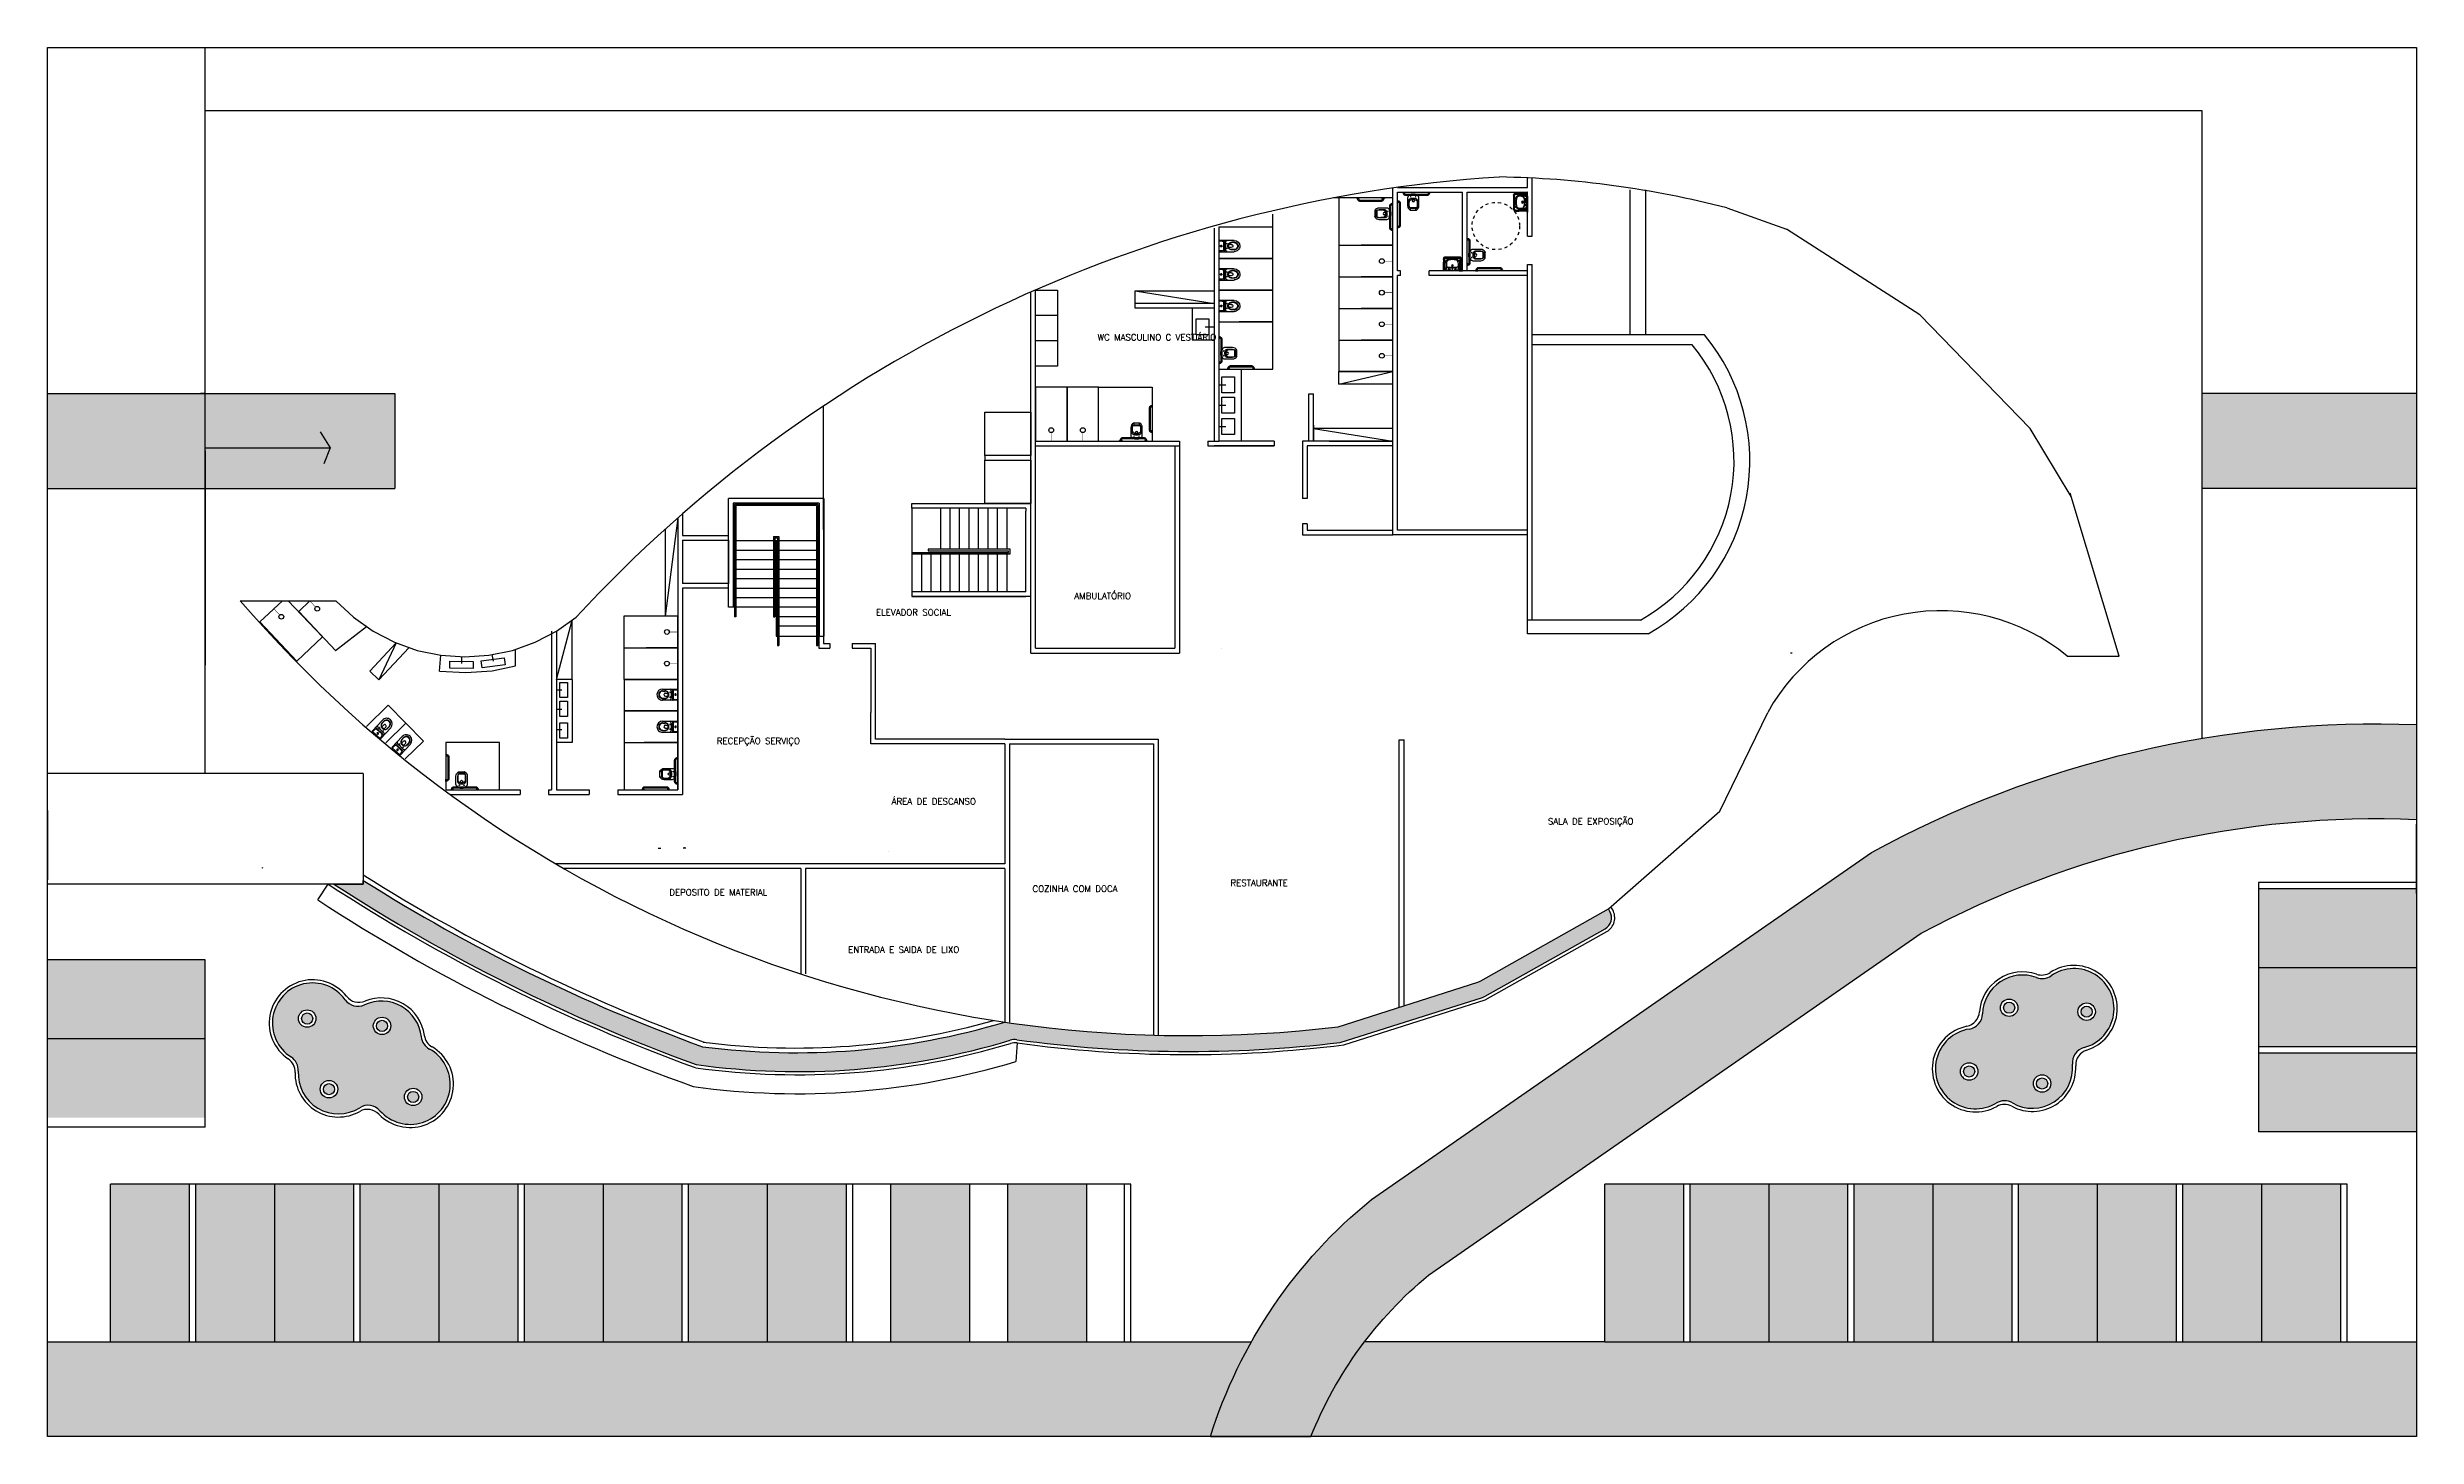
# Model space of a CAD drawing. Header units: inches. Extents: x -55 to 235, y -47 to 159.
# Drawn here: x 56.7 to 131.7, y 33.3 to 77.3 of the extents above; entities that cross this region are included whole.
import ezdxf

# ---------------------------------------------------------------- set-up
doc = ezdxf.new("R2010")
doc.units = ezdxf.units.IN
doc.header["$LTSCALE"] = 0.03
doc.header["$MEASUREMENT"] = 0
for name, pattern in [('CONTINU', [0]), ('DA0621PE-XREF-02$0$CONTINU', [0]), ('HIDDEN', [0.375, 0.25, -0.125])]:
    doc.linetypes.add(name, pattern=pattern)
for name, color, linetype in [('A-WCCOZ', 252, 'Continuous'), ('AI-Proj', 1, 'HIDDEN'), ('AI-Texto amb-tit', 4, 'Continuous')]:
    doc.layers.add(name, color=color, linetype=linetype)
doc.styles.add('RS100', font='romans.shx', dxfattribs={"height": 0.2})

msp = doc.modelspace()

# ---------------------------------------------------------------- texts
at = {"layer": 'AI-Texto amb-tit', "char_height": 0.2, "width": 3.69087, "attachment_point": 1, "style": 'RS100'}
for s, insert in [('WC MASCULINO C VESTIÁRIO', (89.961, 68.175)), ('AMBULATÓRIO', (89.225, 59.986)), ('ELEVADOR SOCIAL', (82.946, 59.462)), ('RECEPÇÃO SERVIÇO', (77.907, 55.394)), ('ÁREA DE DESCANSO', (83.443, 53.476)), ('SALA DE EXPOSIÇÃO', (104.216, 52.847)), ('DEPOSITO DE MATERIAL', (76.402, 50.595)), ('COZINHA COM DOCA', (87.901, 50.71)), ('RESTAURANTE', (94.167, 50.897)), ('ENTRADA E SAIDA DE LIXO', (82.068, 48.783))]:
    msp.add_mtext(s, dxfattribs=dict(at, insert=insert))

# ---------------------------------------------------------------- blocks, each defined once
blk = doc.blocks.new('kjhf')
for p, q in [((66.716, 10.6), (56.716, 10.6)), ((66.716, 10.6), (66.716, 7.1)), ((60.85, 7.1), (56.716, 7.1)), ((66.716, 7.1), (60.85, 7.1))]:
    blk.add_line(p, q)
blk = doc.blocks.new('jhgj')
for p, q in [((177.325, 3.771), (174.305, 3.771)), ((174.305, 0.321), (174.305, 3.771)), ((177.325, -0.588), (177.325, 3.771)), ((177.325, 3.771), (177.325, -0.588)), ((177.175, 3.621), (174.455, 3.621)), ((174.455, 3.621), (174.455, 0.321)), ((174.495, 3.581), (174.495, 0.021)), ((177.135, 3.581), (174.495, 3.581)), ((174.535, 3.541), (174.535, 0.021)), ((177.095, 3.541), (174.535, 3.541)), ((177.095, 3.541), (177.095, -0.888)), ((177.135, 3.581), (177.135, -0.888)), ((177.175, 3.621), (177.175, -0.588)), ((174.495, 2.421), (174.455, 2.421)), ((175.735, 2.421), (174.535, 2.421)), ((175.735, 2.561), (175.735, 0.021)), ((175.735, 2.561), (175.895, 2.561)), ((175.775, 2.521), (175.775, 0.021)), ((175.775, 2.521), (175.855, 2.521)), ((175.815, 2.421), (175.775, 2.421)), ((175.815, 2.421), (175.815, -0.588)), ((175.855, 2.421), (175.815, 2.421)), ((175.855, 2.521), (175.855, -0.888)), ((175.895, 2.561), (175.895, -0.888)), ((177.175, 2.421), (175.895, 2.421)), ((174.495, 2.121), (174.455, 2.121)), ((174.495, 1.821), (174.455, 1.821)), ((175.735, 1.521), (174.455, 1.521)), ((175.735, 2.121), (174.535, 2.121)), ((175.735, 1.821), (174.535, 1.821)), ((175.815, 2.121), (175.775, 2.121)), ((175.815, 1.821), (175.775, 1.821)), ((175.815, 1.521), (175.775, 1.521)), ((175.855, 2.121), (175.815, 2.121)), ((175.855, 1.821), (175.815, 1.821)), ((175.855, 1.521), (175.815, 1.521)), ((177.165, 2.121), (175.895, 2.121)), ((177.165, 1.821), (175.895, 1.821)), ((177.175, 1.521), (175.895, 1.521)), ((175.735, 1.221), (174.455, 1.221)), ((174.495, 0.921), (174.455, 0.921)), ((175.735, 0.921), (174.535, 0.921)), ((175.815, 1.221), (175.775, 1.221)), ((175.815, 0.921), (175.775, 0.921)), ((175.855, 1.221), (175.815, 1.221)), ((175.855, 0.921), (175.815, 0.921)), ((177.095, 1.221), (175.895, 1.221)), ((177.095, 0.921), (175.895, 0.921)), ((177.165, 1.221), (177.135, 1.221)), ((177.175, 0.921), (177.135, 0.921)), ((175.735, 0.321), (174.305, 0.321)), ((174.515, 0.321), (174.365, 0.321)), ((174.495, 0.621), (174.455, 0.621)), ((174.535, 0.021), (174.495, 0.021)), ((175.735, 0.621), (174.535, 0.621)), ((175.735, 0.021), (175.775, 0.021)), ((175.815, 0.621), (175.775, 0.621)), ((175.815, 0.321), (175.775, 0.321)), ((175.855, 0.321), (175.775, 0.321)), ((175.855, 0.621), (175.815, 0.621)), ((175.855, 0.021), (175.815, 0.021)), ((177.175, 0.621), (175.895, 0.621)), ((177.175, 0.321), (175.895, 0.321)), ((177.095, 0.021), (175.895, 0.021)), ((177.175, 0.021), (177.135, 0.021)), ((175.855, -0.279), (175.815, -0.279)), ((175.815, -0.588), (177.325, -0.588)), ((177.095, -0.279), (175.895, -0.279)), ((177.175, -0.279), (177.135, -0.279)), ((175.855, -0.888), (175.895, -0.888)), ((177.095, -0.888), (177.135, -0.888))]:
    blk.add_line(p, q)
blk = doc.blocks.new('jkhk')
for p, q in [((158.234, -18.258), (155.284, -18.258)), ((155.284, -22.017), (155.284, -18.258)), ((155.434, -18.408), (155.534, -18.408)), ((155.434, -18.408), (155.434, -22.017)), ((158.084, -18.408), (155.534, -18.408)), ((158.084, -18.408), (158.084, -22.017)), ((158.234, -18.258), (158.234, -22.017)), ((158.234, -22.017), (158.234, -18.408)), ((156.734, -19.008), (155.434, -19.008)), ((156.734, -19.308), (155.434, -19.308)), ((156.734, -18.908), (156.734, -21.401)), ((156.784, -18.908), (156.734, -18.908)), ((156.884, -18.908), (156.759, -18.908)), ((156.784, -21.501), (156.784, -18.958)), ((156.834, -18.958), (156.784, -18.958)), ((156.834, -21.501), (156.834, -18.958)), ((156.884, -22.017), (156.884, -18.908)), ((158.084, -19.008), (156.884, -19.008)), ((158.084, -19.308), (156.884, -19.308)), ((156.734, -19.608), (155.434, -19.608)), ((156.734, -19.908), (155.434, -19.908)), ((156.734, -20.208), (155.434, -20.208)), ((158.084, -19.608), (156.884, -19.608)), ((158.084, -19.908), (156.884, -19.908)), ((158.084, -20.208), (156.884, -20.208)), ((156.734, -20.508), (155.434, -20.508)), ((156.734, -20.808), (155.434, -20.808)), ((158.084, -20.508), (156.884, -20.508)), ((158.084, -20.808), (156.884, -20.808)), ((156.734, -21.108), (155.434, -21.108)), ((156.734, -21.401), (156.734, -21.501)), ((156.734, -21.501), (156.784, -21.501)), ((156.834, -22.017), (156.834, -21.332)), ((158.084, -21.108), (156.884, -21.108)), ((158.084, -21.408), (156.884, -21.408)), ((158.084, -21.708), (156.884, -21.708)), ((155.434, -22.017), (155.284, -22.017)), ((155.434, -22.017), (158.234, -22.017)), ((156.784, -22.017), (156.934, -22.017))]:
    blk.add_line(p, q)
blk = doc.blocks.new('01Chuv_p')
at = {"const_width": 0.015}
blk.add_lwpolyline([(-0.27, 0), (0, 0)], dxfattribs=at)
blk.add_circle((-0.345, 0), 0.075)
blk = doc.blocks.new('hgs')
for p, q in [((76.296, 52.467), (76.484, 52.467)), ((76.484, 52.467), (76.474, 52.467)), ((76.474, 52.457), (76.474, 52.421))]:
    blk.add_line(p, q)
at = {"linetype": 'CONTINU'}
for points in [[(75.89, 53.039), (75.89, 52.957)], [(75.901, 53.039), (75.89, 53.039)], [(75.903, 52.999), (75.89, 52.999)], [(75.903, 52.998), (75.89, 52.998)], [(75.901, 52.957), (75.89, 52.957)], [(75.893, 52.999), (75.893, 52.998)], [(75.901, 53.039), (75.902, 53.038)], [(75.902, 52.958), (75.901, 52.957)], [(75.902, 53.038), (75.903, 53.038)], [(75.903, 52.958), (75.902, 52.958)], [(75.903, 53.038), (75.903, 53.037)], [(75.903, 53.037), (75.903, 52.999)], [(75.909, 53.018), (75.903, 53.018)], [(75.903, 52.998), (75.903, 52.959)], [(75.909, 52.978), (75.903, 52.978)], [(75.903, 52.959), (75.903, 52.958)], [(75.909, 53.018), (75.909, 52.978)], [(75.909, 53.018), (75.91, 53.018)], [(75.91, 52.978), (75.909, 52.978)], [(75.91, 53.018), (75.911, 53.017)], [(75.911, 52.979), (75.91, 52.978)], [(75.911, 53.017), (75.911, 53.016)], [(75.911, 53.016), (75.911, 52.98)], [(75.911, 53.015), (75.925, 53.014)], [(75.92, 52.982), (75.911, 52.982)], [(75.911, 52.98), (75.911, 52.979)], [(75.92, 52.982), (75.93, 52.979)], [(75.925, 53.014), (75.94, 53.011)], [(75.93, 52.979), (75.939, 52.975)], [(75.939, 52.975), (75.946, 52.968)], [(75.94, 53.011), (75.954, 53.004)], [(75.946, 52.968), (75.952, 52.959)], [(75.952, 52.959), (75.955, 52.95)], [(75.954, 53.004), (75.966, 52.995)], [(75.955, 52.95), (75.956, 52.941)], [(75.956, 52.941), (75.956, 52.257)], [(75.966, 52.995), (75.976, 52.983)], [(75.976, 52.983), (75.984, 52.97)], [(75.984, 52.97), (75.988, 52.955)], [(75.988, 52.955), (75.989, 52.941)], [(75.989, 52.941), (75.989, 52.257)], [(75.89, 52.16), (75.89, 52.241)], [(75.901, 52.241), (75.89, 52.241)], [(75.903, 52.2), (75.89, 52.2)], [(75.903, 52.199), (75.89, 52.199)], [(75.901, 52.16), (75.89, 52.16)], [(75.893, 52.199), (75.893, 52.2)], [(75.902, 52.241), (75.901, 52.241)], [(75.901, 52.16), (75.902, 52.16)], [(75.903, 52.24), (75.902, 52.241)], [(75.902, 52.16), (75.903, 52.161)], [(75.903, 52.239), (75.903, 52.24)], [(75.903, 52.2), (75.903, 52.239)], [(75.909, 52.22), (75.903, 52.22)], [(75.903, 52.162), (75.903, 52.199)], [(75.909, 52.18), (75.903, 52.18)], [(75.903, 52.161), (75.903, 52.162)], [(75.909, 52.22), (75.909, 52.18)], [(75.909, 52.22), (75.91, 52.22)], [(75.91, 52.181), (75.909, 52.18)], [(75.91, 52.22), (75.911, 52.219)], [(75.911, 52.181), (75.91, 52.181)], [(75.911, 52.219), (75.911, 52.218)], [(75.911, 52.218), (75.911, 52.182)], [(75.92, 52.217), (75.911, 52.217)], [(75.922, 52.184), (75.911, 52.184)], [(75.911, 52.182), (75.911, 52.181)], [(75.94, 52.188), (75.93, 52.185)], [(75.946, 52.231), (75.939, 52.224)], [(75.954, 52.194), (75.94, 52.188)], [(75.952, 52.239), (75.946, 52.231)], [(75.955, 52.248), (75.952, 52.239)], [(75.966, 52.204), (75.954, 52.194)], [(75.956, 52.257), (75.955, 52.248)], [(75.976, 52.215), (75.966, 52.204)], [(75.984, 52.229), (75.976, 52.215)], [(75.988, 52.243), (75.984, 52.229)], [(75.989, 52.257), (75.988, 52.243)], [(76.05, 51.912), (76.051, 51.913)], [(76.05, 51.911), (76.05, 51.912)], [(76.05, 51.911), (76.05, 51.9)], [(76.051, 51.913), (76.052, 51.913)], [(76.052, 51.913), (76.089, 51.913)], [(76.07, 51.919), (76.071, 51.92)], [(76.07, 51.919), (76.11, 51.919)], [(76.07, 51.919), (76.07, 51.913)], [(76.071, 51.92), (76.072, 51.921)], [(76.071, 51.92), (76.071, 51.92)], [(76.072, 51.921), (76.108, 51.921)], [(76.074, 51.935), (76.078, 51.95)], [(76.074, 51.921), (76.074, 51.935)], [(76.078, 51.95), (76.084, 51.963)], [(76.084, 51.963), (76.094, 51.976)], [(76.089, 51.913), (76.089, 51.9)], [(76.09, 51.913), (76.129, 51.913)], [(76.09, 51.913), (76.09, 51.9)], [(76.094, 51.976), (76.105, 51.986)], [(76.105, 51.986), (76.119, 51.993)], [(76.107, 51.93), (76.109, 51.939)], [(76.107, 51.93), (76.107, 51.921)], [(76.108, 51.921), (76.109, 51.92)], [(76.109, 51.939), (76.114, 51.948)], [(76.109, 51.92), (76.11, 51.92)], [(76.11, 51.92), (76.11, 51.919)], [(76.11, 51.919), (76.11, 51.913)], [(76.114, 51.948), (76.121, 51.956)], [(76.119, 51.993), (76.133, 51.998)], [(76.121, 51.956), (76.129, 51.962)], [(76.129, 51.962), (76.138, 51.965)], [(76.129, 51.913), (76.13, 51.913)], [(76.13, 51.913), (76.131, 51.912)], [(76.131, 51.912), (76.131, 51.911)], [(76.131, 51.911), (76.131, 51.9)], [(76.133, 51.998), (76.147, 51.999)], [(76.138, 51.965), (76.147, 51.966)], [(76.147, 51.999), (76.831, 51.999)], [(76.147, 51.966), (76.831, 51.966)], [(76.831, 51.999), (76.846, 51.998)], [(76.831, 51.966), (76.84, 51.965)], [(76.84, 51.965), (76.849, 51.962)], [(76.846, 51.998), (76.86, 51.993)], [(76.848, 51.912), (76.847, 51.911)], [(76.847, 51.911), (76.847, 51.9)], [(76.849, 51.913), (76.848, 51.913)], [(76.848, 51.913), (76.848, 51.912)], [(76.849, 51.962), (76.858, 51.956)], [(76.888, 51.913), (76.849, 51.913)], [(76.858, 51.956), (76.865, 51.948)], [(76.86, 51.993), (76.873, 51.986)], [(76.868, 51.919), (76.869, 51.92)], [(76.868, 51.919), (76.908, 51.919)], [(76.868, 51.919), (76.868, 51.913)], [(76.869, 51.92), (76.87, 51.921)], [(76.869, 51.92), (76.869, 51.92)], [(76.87, 51.921), (76.906, 51.921)], [(76.872, 51.93), (76.872, 51.921)], [(76.873, 51.986), (76.885, 51.976)], [(76.885, 51.976), (76.894, 51.963)], [(76.888, 51.913), (76.888, 51.9)], [(76.927, 51.913), (76.89, 51.913)], [(76.89, 51.913), (76.89, 51.9)], [(76.894, 51.963), (76.901, 51.95)], [(76.901, 51.95), (76.903, 51.94)], [(76.904, 51.931), (76.905, 51.921)], [(76.906, 51.921), (76.907, 51.92)], [(76.907, 51.92), (76.908, 51.92)], [(76.908, 51.92), (76.908, 51.919)], [(76.908, 51.919), (76.908, 51.913)], [(76.928, 51.913), (76.927, 51.913)], [(76.928, 51.912), (76.928, 51.913)], [(76.929, 51.911), (76.928, 51.912)], [(76.929, 51.911), (76.929, 51.9)]]:
    blk.add_lwpolyline(points, dxfattribs=at)
at = {"linetype": 'Continuous'}
for points in [[(75.926, 52.218), (75.92, 52.217)], [(75.922, 52.184), (75.93, 52.185)], [(75.932, 52.22), (75.926, 52.218)], [(75.939, 52.224), (75.932, 52.22)], [(76.865, 51.948), (76.869, 51.942)], [(76.869, 51.942), (76.871, 51.936)], [(76.871, 51.936), (76.872, 51.93)], [(76.904, 51.931), (76.903, 51.94)]]:
    blk.add_lwpolyline(points, dxfattribs=at)
for points in [[(76.474, 52.457, -0.407906), (76.484, 52.467, -0.131537), (76.489, 52.466, -0.273863), (76.57, 52.329), (76.57, 52.08, -0.319419), (76.512, 51.999, -0.074713), (76.44, 51.985, -0.017899), (76.34, 51.985, -0.074713), (76.267, 51.999, -0.319419), (76.21, 52.08), (76.21, 52.329, -0.273863), (76.29, 52.466, -0.136488), (76.296, 52.467, -0.402244), (76.305, 52.457), (76.305, 52.421, -0.337727), (76.301, 52.416)], [(76.256, 52.224, 0.305538), (76.312, 52.141, 0.097448), (76.39, 52.126, 0.097448), (76.468, 52.141, 0.305538), (76.523, 52.224)], [(76.35, 51.955, -0.414214), (76.341, 51.964), (76.341, 51.986)], [(76.43, 51.955, 0.414214), (76.439, 51.964), (76.439, 51.986)]]:
    blk.add_lwpolyline(points, format="xyb")
for points in [[(76.493, 52.111, 0.295956), (76.524, 52.16, -0.008003), (76.524, 52.332, 0.219669), (76.489, 52.41, 0.1825), (76.471, 52.417), (76.309, 52.417, 0.1825), (76.29, 52.41, 0.21967), (76.256, 52.332, -0.008003), (76.256, 52.16, 0.295956), (76.287, 52.111, 0.109342), (76.39, 52.088, 0.109342)], [(76.428, 52.136, 0.042994), (76.461, 52.145, 0.312272), (76.514, 52.223, -0.00507), (76.515, 52.332, 0.107996), (76.507, 52.371, 0.297508), (76.473, 52.393), (76.306, 52.393, 0.297509), (76.272, 52.371, 0.107996), (76.265, 52.332, -0.00507), (76.265, 52.223, 0.312272), (76.318, 52.145, 0.091294), (76.39, 52.132, 0.048111)], [(76.311, 52.039, -1), (76.311, 52.054, -1)], [(76.468, 52.039, -1), (76.468, 52.054, -1)]]:
    blk.add_lwpolyline(points, format="xyb", close=True)
at = {"ltscale": 0.31}
blk.add_lwpolyline([(76.297, 51.99, 0.378909), (76.337, 51.955), (76.443, 51.955, 0.378909), (76.482, 51.99)], format="xyb", dxfattribs=at)
at = {"ltscale": 0.157552}
blk.add_lwpolyline([(76.351, 52.136), (76.351, 52.164, -1), (76.428, 52.164)], format="xyb", dxfattribs=at)
at = {"ltscale": 0.16334}
blk.add_lwpolyline([(76.428, 52.136), (76.428, 52.165)], dxfattribs=at)
blk.add_arc((76.479, 52.421), 0.00533, 179.99999, 254.64485)
blk = doc.blocks.new('hdd')
at = {"linetype": 'Continuous'}
for p, q in [((76.191, 55.92), (76.672, 55.92)), ((76.672, 55.563), (76.191, 55.563)), ((76.672, 55.92), (76.672, 55.563))]:
    blk.add_line(p, q, dxfattribs=at)
at = {"linetype": 'DA0621PE-XREF-02$0$CONTINU'}
for p, q in [((76.191, 55.866), (76.265, 55.866)), ((76.191, 55.618), (76.265, 55.618)), ((76.196, 55.856), (76.269, 55.856)), ((76.196, 55.627), (76.269, 55.627)), ((76.282, 55.789), (76.358, 55.789)), ((76.282, 55.694), (76.358, 55.694)), ((76.413, 55.816), (76.441, 55.816)), ((76.413, 55.667), (76.441, 55.667)), ((76.428, 55.83), (76.428, 55.802)), ((76.428, 55.681), (76.428, 55.653)), ((76.464, 55.857), (76.464, 55.742)), ((76.464, 55.742), (76.464, 55.626)), ((76.509, 55.9), (76.509, 55.583)), ((76.527, 55.846), (76.527, 55.638)), ((76.576, 55.895), (76.663, 55.895)), ((76.576, 55.588), (76.663, 55.588)), ((76.6, 55.777), (76.6, 55.707))]:
    blk.add_line(p, q, dxfattribs=at)
at = {"linetype": 'Continuous'}
for centre, radius, start, end in [((76.191, 55.742), 0.178, 90, 179.9992), ((76.191, 55.742), 0.178, 179.9992, 270), ((76.282, 55.742), 0.0475, 179.97709, 269.97709), ((76.561, 55.889), 0.0533, 144.18498, 167.64557)]:
    blk.add_arc(centre, radius, start, end, dxfattribs=at)
at = {"linetype": 'DA0621PE-XREF-02$0$CONTINU'}
for centre, radius, start, end in [((76.191, 55.742), 0.124, 89.99992, 180.00284), ((76.191, 55.742), 0.124, 179.98699, 269.98978), ((76.196, 55.742), 0.114, 89.99998, 179.98373), ((76.196, 55.742), 0.114, 180.00595, 269.98975), ((76.282, 55.742), 0.0475, 90.00003, 180.02556), ((76.265, 55.742), 0.124, 359.98382, 90.00002), ((76.265, 55.742), 0.124, 269.9897, 0.0058), ((76.269, 55.742), 0.114, 0.42975, 90.00002), ((76.269, 55.742), 0.114, 269.98967, 359.55992), ((76.23, 55.742), 0.136, 359.9861, 20.50968), ((76.23, 55.742), 0.136, 339.47986, 0.00356), ((76.259, 55.742), 0.124, 359.99253, 0.43191), ((76.259, 55.742), 0.124, 359.56076, 0.00012), ((76.397, 55.628), 0.0677, 287.93979, 358.34331), ((76.428, 55.816), 0.00743, 0, 180), ((76.428, 55.816), 0.00743, 180, 0), ((76.428, 55.667), 0.00743, 0, 180), ((76.428, 55.667), 0.00743, 180, 0), ((76.39, 55.853), 0.0743, 3.48968, 64.33225), ((76.532, 55.584), 0.0227, 182.82181, 246.82275), ((76.576, 55.846), 0.0495, 90, 180), ((76.576, 55.638), 0.0495, 180, 269.9997), ((76.6, 55.742), 0.0238, 359.9922, 179.99754), ((76.6, 55.742), 0.0238, 179.99241, 359.99733), ((76.6, 55.742), 0.0178, 359.98674, 180.00841), ((76.6, 55.742), 0.0178, 179.99515, 0), ((76.663, 55.885), 0.0099, 0, 89.99898), ((76.663, 55.598), 0.0099, 270.00167, 0)]:
    blk.add_arc(centre, radius, start, end, dxfattribs=at)
blk = doc.blocks.new('gsfs')
at = {"color": 0}
for p, q in [((100.912, 70.568), (100.913, 70.571)), ((100.945, 70.568), (100.912, 70.568)), ((100.912, 70.568), (100.912, 70.556)), ((100.912, 70.556), (100.945, 70.556)), ((100.912, 70.535), (100.912, 70.547)), ((100.912, 70.547), (100.945, 70.547)), ((100.912, 70.535), (100.945, 70.535)), ((100.912, 70.535), (100.913, 70.533)), ((100.913, 70.571), (100.944, 70.571)), ((100.913, 70.547), (100.913, 70.556)), ((100.944, 70.533), (100.913, 70.533)), ((100.913, 70.533), (100.913, 70.469)), ((100.945, 70.568), (100.944, 70.571)), ((100.944, 70.547), (100.944, 70.556)), ((100.945, 70.535), (100.944, 70.533)), ((100.944, 70.533), (100.944, 70.469)), ((100.945, 70.568), (100.945, 70.556)), ((100.945, 70.535), (100.945, 70.547)), ((100.96, 70.617), (100.958, 70.616)), ((100.958, 70.616), (100.958, 70.584)), ((100.96, 70.584), (100.958, 70.584)), ((100.96, 70.584), (100.96, 70.617)), ((100.96, 70.617), (100.972, 70.617)), ((100.96, 70.584), (100.972, 70.584)), ((100.972, 70.617), (100.972, 70.584)), ((101.426, 70.617), (101.429, 70.616)), ((101.426, 70.584), (101.429, 70.584)), ((101.429, 70.616), (101.429, 70.584)), ((101.442, 70.568), (101.443, 70.571)), ((101.442, 70.568), (101.475, 70.568)), ((101.442, 70.568), (101.442, 70.556)), ((101.475, 70.556), (101.442, 70.556)), ((101.475, 70.547), (101.442, 70.547)), ((101.442, 70.535), (101.442, 70.547)), ((101.442, 70.535), (101.443, 70.533)), ((101.475, 70.535), (101.442, 70.535)), ((101.474, 70.571), (101.443, 70.571)), ((101.443, 70.547), (101.443, 70.556)), ((101.443, 70.533), (101.443, 70.469)), ((101.443, 70.533), (101.474, 70.533)), ((101.475, 70.568), (101.474, 70.571)), ((101.474, 70.547), (101.474, 70.556)), ((101.475, 70.535), (101.474, 70.533)), ((101.474, 70.533), (101.474, 70.469)), ((101.475, 70.568), (101.475, 70.556)), ((101.475, 70.535), (101.475, 70.547)), ((100.877, 70.181), (100.877, 70.187)), ((100.877, 70.187), (100.98, 70.187)), ((100.907, 70.187), (100.907, 70.211)), ((100.907, 70.211), (100.95, 70.211)), ((100.912, 70.466), (100.913, 70.469)), ((100.912, 70.466), (100.912, 70.454)), ((100.912, 70.466), (100.945, 70.466)), ((100.945, 70.454), (100.912, 70.454)), ((100.944, 70.469), (100.913, 70.469)), ((100.913, 70.211), (100.913, 70.454)), ((100.917, 70.187), (100.917, 70.211)), ((100.939, 70.187), (100.939, 70.211)), ((100.945, 70.466), (100.944, 70.469)), ((100.944, 70.211), (100.944, 70.454)), ((100.945, 70.466), (100.945, 70.454)), ((100.95, 70.187), (100.95, 70.211)), ((100.98, 70.181), (100.98, 70.187)), ((101.442, 70.466), (101.443, 70.469)), ((101.475, 70.466), (101.442, 70.466)), ((101.443, 70.469), (101.474, 70.469)), ((101.447, 70.187), (101.447, 70.211)), ((101.469, 70.187), (101.469, 70.211)), ((101.475, 70.466), (101.474, 70.469))]:
    blk.add_line(p, q, dxfattribs=at)
at = {"ltscale": 3}
blk.add_line((100.98, 70.181), (100.877, 70.181), dxfattribs=at)
for points in [[(100.978, 70.21, -0.072907), (100.972, 70.449, -0.3044), (101.062, 70.554, -0.067106), (101.193, 70.572, -0.067106), (101.325, 70.554, -0.3044), (101.415, 70.449, -0.072907), (101.409, 70.21)], [(101.409, 70.209, -0.219089), (101.389, 70.181), (101.193, 70.181), (100.997, 70.181, -0.219089), (100.978, 70.209)], [(101.002, 70.368, 0.375471), (101.066, 70.291)], [(101.065, 70.198, 0.414698), (101.079, 70.21, 0.016843), (101.081, 70.265, 0.366077), (101.067, 70.282, -0.001782), (101.062, 70.283, -0.174065), (101.013, 70.311, -1.00211), (101.019, 70.317)], [(101.315, 70.29, -0.045632), (101.193, 70.28, -0.048033), (101.065, 70.291)], [(101.368, 70.317, -1.00211), (101.374, 70.311, -0.174065), (101.324, 70.283, -0.001782), (101.32, 70.282, 0.366077), (101.306, 70.265, 0.016844), (101.308, 70.21, 0.414698), (101.322, 70.198)], [(101.385, 70.368, -0.368026), (101.323, 70.291, -0.004431), (101.311, 70.289)]]:
    blk.add_lwpolyline(points, format="xyb")
for points in [[(100.972, 70.616), (100.972, 70.584), (101.414, 70.584), (101.414, 70.616)], [(101.475, 70.466), (101.475, 70.454), (101.442, 70.454), (101.442, 70.466)], [(101.443, 70.454), (101.443, 70.211), (101.474, 70.211), (101.474, 70.454)]]:
    blk.add_lwpolyline(points, close=True, dxfattribs=at)
for points in [[(101.193, 70.193, 0.019965), (101.325, 70.199, 0.043001), (101.346, 70.202, 0.302465), (101.377, 70.236, 0.041693), (101.385, 70.368, 0.024671), (101.38, 70.445, 0.304374), (101.315, 70.52, 0.067046), (101.193, 70.536, 0.067046), (101.072, 70.52, 0.304374), (101.007, 70.445, 0.02467), (101.002, 70.368, 0.041693), (101.01, 70.236, 0.302465), (101.04, 70.202, 0.043001), (101.061, 70.199, 0.019965)], [(101.115, 70.222, 1), (101.115, 70.251, 1)], [(101.193, 70.31, 1), (101.193, 70.368, 1)], [(101.193, 70.32, 1), (101.193, 70.357, 1)], [(101.193, 70.222, 1), (101.193, 70.251, 1)], [(101.272, 70.222, 1), (101.272, 70.251, 1)]]:
    blk.add_lwpolyline(points, format="xyb", close=True)
at = {"color": 0}
blk.add_lwpolyline([(101.426, 70.584), (101.414, 70.584), (101.414, 70.617), (101.426, 70.617), (101.426, 70.584)], dxfattribs=at)
for points in [[(101.51, 70.181), (101.51, 70.187), (101.407, 70.187), (101.407, 70.181)], [(101.437, 70.211), (101.437, 70.187), (101.48, 70.187), (101.48, 70.211)]]:
    blk.add_lwpolyline(points, close=True, dxfattribs=at)
for centre, radius in [((100.928, 70.501), 0.0159), ((100.928, 70.501), 0.0122), ((101.458, 70.501), 0.0159), ((101.458, 70.501), 0.0122)]:
    blk.add_circle(centre, radius, dxfattribs=at)
for centre, radius, start, end in [((100.958, 70.571), 0.0453, 89.99797, 180.00203), ((100.958, 70.571), 0.0136, 90, 180.47368), ((101.429, 70.571), 0.0453, 359.99797, 90.00203), ((101.429, 70.571), 0.0136, 359.52632, 90)]:
    blk.add_arc(centre, radius, start, end, dxfattribs=at)
blk = doc.blocks.new('sada')
h = blk.add_hatch(color=3)
h.dxf.hatch_style = 1
h.paths.add_polyline_path([(68.811, 45.534, -0.244969), (68.554, 45.918, 0.512838), (66.758, 46.935, -0.359644), (66.142, 47.097, 1.212023), (64.428, 45.283, -0.273083), (64.659, 44.83, 0.610456), (66.603, 43.676, -0.368127), (67.244, 43.582, 1.19183)])
h.paths.add_polyline_path([(65.906, 44.262, -1), (65.355, 44.262, -1)], flags=16)
h.paths.add_polyline_path([(67.034, 46.267, -1), (67.586, 46.267, -1)], flags=16)
h.paths.add_polyline_path([(68.571, 44.018, -1), (68.02, 44.018, -1)], flags=16)
h.paths.add_polyline_path([(64.664, 46.499, -1), (65.216, 46.499, -1)], flags=16)
h = blk.add_hatch(color=3)
h.dxf.hatch_style = 1
h.paths.add_polyline_path([(65.455, 44.262, 1), (65.806, 44.262, 1)])
h.paths.add_polyline_path([(68.12, 44.018, 1), (68.471, 44.018, 1)])
h.paths.add_polyline_path([(65.116, 46.499, 1), (64.764, 46.499, 1)])
h.paths.add_polyline_path([(67.486, 46.267, 1), (67.134, 46.267, 1)])
for centre, radius in [((64.94, 46.499), 0.276), ((64.94, 46.499), 0.176), ((67.31, 46.267), 0.276), ((67.31, 46.267), 0.176), ((65.631, 44.262), 0.276), ((65.631, 44.262), 0.176), ((68.295, 44.018), 0.276), ((68.295, 44.018), 0.176)]:
    blk.add_circle(centre, radius)
for centre, radius, start, end in [((65.11, 46.356), 1.371, 38.16064, 235.78322), ((65.11, 46.356), 1.271, 35.6742, 237.57452), ((66.548, 47.388), 0.5, 215.6742, 294.79751), ((66.581, 47.512), 0.5, 218.16064, 292.31107), ((67.291, 45.781), 1.271, 6.19567, 114.79751), ((67.291, 45.781), 1.371, 7.78076, 112.31107), ((69.051, 45.972), 0.5, 186.19567, 241.25407), ((69.144, 46.034), 0.5, 187.78076, 239.66898), ((64.058, 44.809), 0.5, 358.26943, 55.78322), ((64.16, 44.861), 0.5, 356.47813, 57.57452), ((68.2, 44.419), 1.371, 223.80739, 59.66898), ((68.2, 44.419), 1.271, 221.24685, 61.25407), ((65.928, 44.752), 1.371, 178.26943, 299.52646), ((65.928, 44.752), 1.271, 176.47813, 302.087), ((66.868, 43.252), 0.5, 41.24685, 122.087), ((66.849, 43.124), 0.5, 43.80739, 119.52646)]:
    blk.add_arc(centre, radius, start, end)
blk = doc.blocks.new('kjgdhjhgs')
h = blk.add_hatch(color=3)
h.dxf.hatch_style = 1
h.paths.add_polyline_path([(120.144, 47.855, -0.244969), (119.686, 47.797, 0.512838), (117.974, 46.644, -0.359644), (117.553, 46.166, 1.212023), (118.411, 43.822, -0.273083), (118.919, 43.827, 0.610456), (120.82, 45.05, -0.368127), (121.191, 45.582, 1.19183)])
h.paths.add_polyline_path([(119.984, 44.689, -1), (119.738, 44.195, -1)], flags=16)
h.paths.add_polyline_path([(118.694, 46.594, -1), (118.941, 47.087, -1)], flags=16)
h.paths.add_polyline_path([(121.393, 46.964, -1), (121.146, 46.471, -1)], flags=16)
h.paths.add_polyline_path([(117.428, 44.577, -1), (117.675, 45.07, -1)], flags=16)
h = blk.add_hatch(color=3)
h.dxf.hatch_style = 1
h.paths.add_polyline_path([(119.783, 44.285, 1), (119.94, 44.599, 1)])
h.paths.add_polyline_path([(121.191, 46.56, 1), (121.348, 46.875, 1)])
h.paths.add_polyline_path([(117.63, 44.981, 1), (117.473, 44.666, 1)])
h.paths.add_polyline_path([(118.896, 46.998, 1), (118.739, 46.683, 1)])
for centre, radius in [((118.817, 46.841), 0.276), ((118.817, 46.841), 0.176), ((121.27, 46.717), 0.276), ((121.27, 46.717), 0.176), ((117.552, 44.823), 0.276), ((117.552, 44.823), 0.176), ((119.861, 44.442), 0.276), ((119.861, 44.442), 0.176)]:
    blk.add_circle(centre, radius)
for centre, radius, start, end in [((120.868, 46.811), 1.371, 287.27284, 123.13443), ((120.868, 46.811), 1.271, 284.7123, 124.71952), ((119.244, 46.606), 1.371, 71.24621, 175.77653), ((119.244, 46.606), 1.271, 69.66112, 178.26296), ((119.845, 48.377), 0.5, 251.24621, 303.13443), ((119.859, 48.266), 0.5, 249.66112, 304.71952), ((117.378, 46.744), 0.5, 281.62609, 355.77653), ((117.474, 46.66), 0.5, 279.13965, 358.26296), ((117.755, 44.911), 1.371, 101.62609, 299.24867), ((117.755, 44.911), 1.271, 99.13965, 301.03997), ((119.555, 44.927), 1.271, 239.94358, 5.55245), ((121.318, 45.098), 0.5, 104.7123, 185.55245), ((121.423, 45.024), 0.5, 107.27284, 182.99192), ((119.555, 44.927), 1.371, 241.73488, 2.99192), ((118.668, 43.394), 0.5, 59.94358, 121.03997), ((118.669, 43.279), 0.5, 61.73488, 119.24867)]:
    blk.add_arc(centre, radius, start, end)

# ---------------------------------------------------------------- hatches: boundary and pattern name
h = msp.add_hatch(color=4)
h.dxf.hatch_style = 1
h.paths.add_polyline_path([(67.716, 66.291), (56.716, 66.291), (56.716, 63.291), (67.716, 63.291)])
h = msp.add_hatch(color=1)
h.dxf.hatch_style = 1
h.paths.add_polyline_path([(131.716, 66.291), (124.916, 66.291), (124.916, 63.291), (131.716, 63.291)])
h = msp.add_hatch(color=252)
h.dxf.hatch_style = 1
h.paths.add_polyline_path([(131.716, 52.807), (131.716, 55.809, 0.1348), (114.46, 51.76), (98.629, 40.766, 0.147332), (93.533, 33.258), (96.714, 33.258, -0.126149), (100.438, 38.369), (116.034, 49.201, -0.134411)])
h = msp.add_hatch(color=3)
h.dxf.hatch_style = 1
h.paths.add_polyline_path([(87.193, 45.812, -0.107719), (87.405, 45.829, 0.064001), (97.638, 45.744), (102.141, 47.171, 0.051313), (102.235, 47.212), (106.029, 49.343, 0.415139), (106.181, 49.889), (106.132, 49.975), (102.093, 47.691, -0.051505), (101.999, 47.65), (97.578, 46.24, -0.066869), (87.025, 46.388, -0.105541), (77.458, 45.606, -0.053864), (66.716, 50.876), (66.716, 50.758), (65.789, 50.758, 0.057073), (77.253, 45.042, 0.108283)])
h = msp.add_hatch(color=253)
h.dxf.hatch_style = 1
h.paths.add_polyline_path([(131.716, 50.608), (126.716, 50.608), (126.716, 48.108), (131.716, 48.108)])
h = msp.add_hatch(color=253)
h.dxf.hatch_style = 1
h.paths.add_polyline_path([(61.716, 48.358), (56.716, 48.358), (56.716, 45.858), (61.716, 45.858)])
h = msp.add_hatch(color=253)
h.dxf.hatch_style = 1
h.paths.add_polyline_path([(131.716, 48.108), (126.716, 48.108), (126.716, 45.608), (131.716, 45.608)])
h = msp.add_hatch(color=253)
h.dxf.hatch_style = 1
h.paths.add_polyline_path([(61.716, 45.858), (56.716, 45.858), (56.716, 43.358), (61.716, 43.358)])
h = msp.add_hatch(color=253)
h.dxf.hatch_style = 1
h.paths.add_polyline_path([(131.716, 45.408), (126.716, 45.408), (126.716, 42.908), (131.716, 42.908)])
h = msp.add_hatch(color=253)
h.dxf.hatch_style = 1
h.paths.add_polyline_path([(61.216, 41.258), (58.716, 41.258), (58.716, 36.258), (61.216, 36.258)])
h = msp.add_hatch(color=253)
h.dxf.hatch_style = 1
h.paths.add_polyline_path([(63.916, 41.258), (61.416, 41.258), (61.416, 36.258), (63.916, 36.258)])
h = msp.add_hatch(color=253)
h.dxf.hatch_style = 1
h.paths.add_polyline_path([(66.416, 41.258), (63.916, 41.258), (63.916, 36.258), (66.416, 36.258)])
h = msp.add_hatch(color=253)
h.dxf.hatch_style = 1
h.paths.add_polyline_path([(69.116, 41.258), (66.616, 41.258), (66.616, 36.258), (69.116, 36.258)])
h = msp.add_hatch(color=253)
h.dxf.hatch_style = 1
h.paths.add_polyline_path([(71.616, 41.258), (69.116, 41.258), (69.116, 36.258), (71.616, 36.258)])
h = msp.add_hatch(color=253)
h.dxf.hatch_style = 1
h.paths.add_polyline_path([(74.316, 41.258), (71.816, 41.258), (71.816, 36.258), (74.316, 36.258)])
h = msp.add_hatch(color=253)
h.dxf.hatch_style = 1
h.paths.add_polyline_path([(76.816, 41.258), (74.316, 41.258), (74.316, 36.258), (76.816, 36.258)])
h = msp.add_hatch(color=253)
h.dxf.hatch_style = 1
h.paths.add_polyline_path([(79.516, 41.258), (77.016, 41.258), (77.016, 36.258), (79.516, 36.258)])
h = msp.add_hatch(color=253)
h.dxf.hatch_style = 1
h.paths.add_polyline_path([(82.016, 41.258), (79.516, 41.258), (79.516, 36.258), (82.016, 36.258)])
h = msp.add_hatch(color=253)
h.dxf.hatch_style = 1
h.paths.add_polyline_path([(85.916, 41.258), (83.416, 41.258), (83.416, 36.258), (85.916, 36.258)])
h = msp.add_hatch(color=253)
h.dxf.hatch_style = 1
h.paths.add_polyline_path([(89.616, 41.258), (87.116, 41.258), (87.116, 36.258), (89.616, 36.258)])
h = msp.add_hatch(color=253)
h.dxf.hatch_style = 1
h.paths.add_polyline_path([(108.516, 41.258), (106.016, 41.258), (106.016, 36.258), (108.516, 36.258)])
h = msp.add_hatch(color=253)
h.dxf.hatch_style = 1
h.paths.add_polyline_path([(111.216, 41.258), (108.716, 41.258), (108.716, 36.258), (111.216, 36.258)])
h = msp.add_hatch(color=253)
h.dxf.hatch_style = 1
h.paths.add_polyline_path([(113.716, 41.258), (111.216, 41.258), (111.216, 36.258), (113.716, 36.258)])
h = msp.add_hatch(color=253)
h.dxf.hatch_style = 1
h.paths.add_polyline_path([(116.416, 41.258), (113.916, 41.258), (113.916, 36.258), (116.416, 36.258)])
h = msp.add_hatch(color=253)
h.dxf.hatch_style = 1
h.paths.add_polyline_path([(118.916, 41.258), (116.416, 41.258), (116.416, 36.258), (118.916, 36.258)])
h = msp.add_hatch(color=253)
h.dxf.hatch_style = 1
h.paths.add_polyline_path([(121.616, 41.258), (119.116, 41.258), (119.116, 36.258), (121.616, 36.258)])
h = msp.add_hatch(color=253)
h.dxf.hatch_style = 1
h.paths.add_polyline_path([(124.116, 41.258), (121.616, 41.258), (121.616, 36.258), (124.116, 36.258)])
h = msp.add_hatch(color=253)
h.dxf.hatch_style = 1
h.paths.add_polyline_path([(126.816, 41.258), (124.316, 41.258), (124.316, 36.258), (126.816, 36.258)])
h = msp.add_hatch(color=253)
h.dxf.hatch_style = 1
h.paths.add_polyline_path([(129.316, 41.258), (126.816, 41.258), (126.816, 36.258), (129.316, 36.258)])
h = msp.add_hatch(color=252)
h.dxf.hatch_style = 1
h.paths.add_polyline_path([(131.716, 36.258), (106.016, 36.258), (98.41, 36.258, 0.067978), (96.714, 33.258), (131.716, 33.258)])
h.paths.add_polyline_path([(94.829, 36.258), (56.716, 36.258), (56.716, 33.258), (93.533, 33.258, -0.052077)])

# ---------------------------------------------------------------- linework, layer by layer
for p, q in [((56.716, 33.258), (56.716, 77.258)), ((56.716, 77.258), (131.716, 77.258)), ((61.716, 54.258), (61.716, 77.258)), ((131.716, 77.258), (131.716, 33.258)), ((61.716, 75.258), (103.757, 75.258)), ((67.716, 75.258), (124.916, 75.258)), ((124.916, 75.258), (124.916, 55.37)), ((99.304, 62.141), (99.304, 72.8)), ((99.454, 72.821), (103.566, 72.821)), ((103.566, 72.821), (103.566, 73.124)), ((103.716, 71.281), (103.716, 73.117)), ((97.596, 72.489), (97.596, 66.989)), ((99.454, 72.671), (101.51, 72.671)), ((99.454, 70.181), (99.454, 72.671)), ((101.51, 70.181), (101.51, 72.671)), ((101.66, 70.181), (101.66, 72.671)), ((101.66, 72.671), (103.566, 72.671)), ((103.566, 71.281), (103.566, 72.671)), ((106.819, 68.156), (106.819, 72.743)), ((107.319, 68.156), (107.319, 72.743)), ((109.877, 72.172), (111.774, 71.495)), ((93.654, 71.528), (93.654, 64.789)), ((95.504, 68.887), (95.504, 71.98)), ((103.566, 71.281), (103.716, 71.281)), ((115.993, 68.783), (111.774, 71.495)), ((99.554, 70.181), (99.454, 70.181)), ((99.454, 61.967), (99.454, 70.031)), ((99.554, 70.031), (99.454, 70.031)), ((99.554, 70.031), (99.554, 70.181)), ((103.566, 70.181), (100.454, 70.181)), ((100.454, 70.031), (100.454, 70.181)), ((103.566, 70.031), (100.454, 70.031)), ((103.566, 58.681), (103.566, 70.381)), ((103.566, 70.381), (103.716, 70.381)), ((103.716, 59.118), (103.716, 70.381)), ((87.844, 58.069), (87.844, 69.501)), ((87.994, 58.229), (87.994, 69.566)), ((87.994, 69.566), (88.694, 69.566)), ((88.694, 69.566), (88.694, 68.766)), ((91.154, 69.147), (91.154, 69.547)), ((91.154, 69.547), (93.654, 69.547)), ((91.154, 69.547), (93.654, 69.147)), ((91.654, 69.147), (91.154, 69.147)), ((91.154, 68.997), (91.154, 69.147)), ((93.654, 69.147), (91.654, 69.147)), ((88.694, 68.766), (87.994, 68.766)), ((88.694, 68.766), (88.694, 67.966)), ((91.654, 68.997), (91.154, 68.997)), ((93.654, 68.997), (91.654, 68.997)), ((93.654, 68.997), (92.954, 68.997)), ((92.954, 68.997), (92.954, 67.997)), ((93.369, 68.408), (93.654, 68.408)), ((93.478, 68.658), (93.478, 68.158)), ((119.488, 65.186), (115.993, 68.783)), ((88.694, 67.966), (87.994, 67.966)), ((88.694, 67.966), (88.694, 67.166)), ((92.954, 67.997), (93.654, 67.997)), ((109.172, 68.156), (103.716, 68.156)), ((108.786, 67.837), (103.716, 67.837)), ((88.694, 67.166), (87.994, 67.166)), ((93.804, 67.068), (93.804, 64.789)), ((94.504, 67.068), (94.504, 64.789)), ((99.304, 66.989), (97.596, 66.989)), ((97.596, 66.589), (97.596, 66.989)), ((97.596, 66.589), (99.304, 66.989)), ((56.716, 66.291), (67.716, 66.291)), ((61.716, 66.291), (61.566, 66.291)), ((67.716, 66.291), (67.716, 63.291)), ((89.994, 66.497), (91.694, 66.497)), ((91.694, 66.497), (91.694, 64.789)), ((93.804, 66.568), (94.024, 66.568)), ((96.646, 64.789), (96.646, 66.289)), ((96.646, 66.289), (96.796, 66.289)), ((96.796, 64.789), (96.796, 66.289)), ((99.304, 66.589), (97.596, 66.589)), ((131.716, 66.291), (124.916, 66.291)), ((81.288, 61.988), (81.288, 65.903)), ((93.804, 65.926), (94.024, 65.926)), ((93.804, 65.252), (94.024, 65.252)), ((96.796, 65.289), (96.796, 64.789)), ((61.716, 64.572), (65.666, 64.572)), ((65.356, 65.082), (65.666, 64.572)), ((65.666, 64.572), (65.467, 64.063)), ((87.994, 64.789), (92.554, 64.789)), ((87.994, 64.639), (92.554, 64.639)), ((92.404, 64.639), (92.406, 58.229)), ((92.554, 64.789), (92.554, 64.639)), ((92.554, 64.639), (92.556, 58.071)), ((93.454, 64.789), (93.454, 64.639)), ((93.454, 64.789), (93.804, 64.789)), ((93.454, 64.639), (95.546, 64.639)), ((95.546, 64.639), (93.654, 64.639)), ((95.546, 64.789), (93.804, 64.789)), ((95.546, 64.789), (95.546, 64.639)), ((96.796, 64.789), (96.446, 64.789)), ((96.446, 64.789), (96.446, 64.639)), ((96.796, 64.639), (96.595, 64.639)), ((99.304, 65.189), (96.796, 65.189)), ((96.796, 65.189), (99.304, 64.789)), ((99.304, 64.789), (96.796, 64.789)), ((99.304, 64.639), (96.796, 64.639)), ((99.304, 65.189), (97.296, 65.189)), ((97.296, 64.789), (99.304, 64.789)), ((120.783, 63.038), (119.488, 65.186)), ((61.716, 64.478), (61.716, 61.478)), ((61.716, 63.881), (61.716, 57.692)), ((86.389, 64.346), (86.389, 64.196)), ((56.716, 63.291), (67.716, 63.291)), ((61.716, 63.291), (61.716, 61.478)), ((122.298, 57.981), (120.749, 63.143)), ((131.716, 63.291), (124.916, 63.291)), ((76.672, 62.355), (76.272, 59.242)), ((76.672, 62.355), (76.672, 53.742)), ((76.822, 62.487), (76.822, 61.797)), ((96.595, 62.967), (96.445, 62.967)), ((76.272, 61.999), (76.272, 59.242)), ((76.822, 61.647), (76.822, 60.275)), ((96.595, 62.167), (96.445, 62.167)), ((103.566, 61.817), (99.304, 61.817)), ((103.566, 61.967), (99.454, 61.967)), ((76.822, 60.125), (76.822, 53.592)), ((62.82, 59.729), (65.85, 59.729)), ((65.85, 59.729), (66.406, 59.208)), ((66.406, 59.208), (67.028, 58.767)), ((67.028, 58.767), (67.704, 58.416)), ((72.153, 58.416), (72.829, 58.767)), ((72.679, 58.767), (72.679, 53.742)), ((72.829, 58.767), (73.451, 59.208)), ((72.829, 57.242), (73.329, 59.121)), ((72.829, 58.767), (72.829, 53.742)), ((73.329, 57.242), (73.329, 59.121)), ((81.138, 59.029), (81.138, 58.233)), ((81.288, 59.029), (81.288, 58.379)), ((107.143, 59.118), (103.566, 59.118)), ((107.386, 58.681), (103.566, 58.681)), ((67.756, 58.398), (66.919, 57.501)), ((67.756, 58.398), (67.212, 57.228)), ((68.166, 58.251), (67.212, 57.228)), ((67.704, 58.416), (68.422, 58.16)), ((68.422, 58.16), (69.168, 58.005)), ((69.134, 57.506), (69.168, 58.005)), ((69.168, 58.005), (69.929, 57.952)), ((69.829, 57.959), (69.829, 57.744)), ((69.929, 57.952), (70.689, 58.005)), ((70.689, 58.005), (71.435, 58.16)), ((70.789, 58.026), (70.826, 57.814)), ((71.435, 58.16), (72.153, 58.416)), ((71.537, 57.671), (71.537, 58.196)), ((81.138, 58.233), (81.288, 58.229)), ((81.288, 58.379), (81.488, 58.379)), ((81.288, 58.229), (81.488, 58.229)), ((81.488, 58.379), (81.488, 58.229)), ((82.188, 58.379), (82.928, 58.379)), ((82.188, 58.379), (82.188, 58.229)), ((82.188, 58.229), (82.778, 58.229)), ((82.778, 58.229), (82.778, 56.195)), ((82.928, 55.345), (82.928, 58.379)), ((87.844, 58.069), (92.556, 58.071)), ((87.994, 58.229), (92.406, 58.229)), ((93.887, 58.229), (93.887, 58.229)), ((111.898, 58.079), (111.951, 58.079)), ((120.65, 57.981), (122.298, 57.981)), ((66.919, 57.501), (67.212, 57.228)), ((73.329, 57.242), (72.829, 57.242)), ((73.329, 57.242), (73.329, 55.242)), ((76.672, 55.561), (76.672, 57.242)), ((73.006, 56.904), (72.829, 56.904)), ((73.006, 56.287), (72.829, 56.287)), ((73.006, 55.645), (72.829, 55.645)), ((82.778, 55.859), (82.778, 56.195)), ((82.778, 55.195), (82.778, 55.859)), ((109.658, 53.07), (111.175, 56.195)), ((131.716, 55.809), (131.716, 52.807)), ((73.329, 55.242), (72.829, 55.242)), ((87.025, 55.195), (82.778, 55.195)), ((87.025, 55.345), (82.928, 55.345)), ((87.025, 55.345), (91.882, 55.345)), ((87.025, 55.195), (87.025, 51.404)), ((87.175, 55.195), (91.732, 55.195)), ((87.175, 55.195), (87.175, 46.388)), ((91.732, 55.195), (91.732, 45.969)), ((91.882, 55.345), (91.882, 45.969)), ((99.513, 46.857), (99.513, 55.325)), ((99.513, 55.325), (99.663, 55.325)), ((99.663, 46.905), (99.663, 55.325)), ((69.736, 54.31), (69.924, 54.31)), ((69.924, 54.31), (69.914, 54.31)), ((69.914, 54.3), (69.914, 54.264)), ((69.33, 53.742), (71.679, 53.742)), ((69.467, 53.592), (71.679, 53.592)), ((71.679, 53.742), (71.679, 53.592)), ((72.579, 53.742), (72.579, 53.592)), ((72.579, 53.742), (72.679, 53.742)), ((72.579, 53.592), (73.872, 53.592)), ((72.829, 53.742), (73.872, 53.742)), ((73.872, 53.742), (73.872, 53.592)), ((74.772, 53.742), (74.772, 53.592)), ((74.772, 53.742), (76.672, 53.742)), ((74.772, 53.592), (76.822, 53.592)), ((56.716, 53.092), (56.716, 50.892)), ((56.716, 50.458), (56.716, 52.658)), ((56.716, 50.458), (56.716, 52.658)), ((106.132, 49.975), (109.658, 53.07)), ((131.716, 53.092), (131.716, 50.892)), ((131.716, 50.458), (131.716, 52.658)), ((131.716, 50.458), (131.716, 52.658)), ((83.348, 51.781), (83.348, 51.781)), ((63.516, 51.279), (63.516, 51.258)), ((87.025, 51.404), (72.8, 51.404)), ((80.564, 51.254), (73.058, 51.254)), ((80.564, 51.254), (80.564, 47.911)), ((87.025, 51.254), (80.714, 51.254)), ((80.714, 51.254), (80.714, 47.911)), ((87.025, 51.254), (87.025, 46.388)), ((65.278, 50.256), (65.606, 50.758)), ((126.716, 50.808), (126.716, 42.908)), ((126.716, 50.808), (126.716, 44.808)), ((131.716, 50.808), (126.716, 50.808)), ((131.716, 50.608), (126.716, 50.608)), ((102.093, 47.691), (106.132, 49.975)), ((106.181, 49.889), (106.132, 49.975)), ((106.268, 49.938), (106.209, 50.042)), ((102.23, 47.094), (106.078, 49.256)), ((102.235, 47.212), (106.029, 49.343)), ((61.716, 48.358), (56.716, 48.358)), ((61.716, 48.358), (56.716, 48.358)), ((61.716, 43.058), (61.716, 48.358)), ((131.716, 48.108), (126.716, 48.108)), ((97.638, 45.744), (102.141, 47.171)), ((97.76, 45.668), (102.23, 47.094)), ((61.716, 45.858), (56.716, 45.858)), ((87.413, 45.727), (87.374, 45.136)), ((131.716, 45.608), (126.716, 45.608)), ((131.716, 45.408), (126.716, 45.408)), ((61.716, 43.058), (56.716, 43.058)), ((131.716, 42.908), (126.716, 42.908)), ((58.716, 36.258), (58.716, 41.258)), ((91.016, 41.258), (58.716, 41.258)), ((61.216, 36.258), (61.216, 41.258)), ((61.416, 36.258), (61.416, 41.258)), ((63.916, 36.258), (63.916, 41.258)), ((66.416, 36.258), (66.416, 41.258)), ((66.616, 36.258), (66.616, 41.258)), ((69.116, 36.258), (69.116, 41.258)), ((71.616, 36.258), (71.616, 41.258)), ((71.616, 36.258), (71.616, 41.258)), ((71.816, 36.258), (71.816, 41.258)), ((74.316, 36.258), (74.316, 41.258)), ((76.816, 36.258), (76.816, 41.258)), ((76.816, 36.258), (76.816, 41.258)), ((77.016, 36.258), (77.016, 41.258)), ((77.016, 36.258), (77.016, 41.258)), ((79.516, 36.258), (79.516, 41.258)), ((82.016, 36.258), (82.016, 41.258)), ((82.016, 36.258), (82.016, 41.258)), ((82.216, 36.258), (82.216, 41.258)), ((82.216, 36.258), (82.216, 41.258)), ((83.416, 36.258), (83.416, 41.258)), ((85.916, 36.258), (85.916, 41.258)), ((87.116, 36.258), (87.116, 41.258)), ((87.116, 36.258), (87.116, 41.258)), ((89.616, 36.258), (89.616, 41.258)), ((90.816, 36.258), (90.816, 41.258)), ((90.816, 36.258), (90.816, 41.258)), ((91.016, 36.258), (91.016, 41.258)), ((91.016, 36.258), (91.016, 41.258)), ((91.016, 36.258), (91.016, 41.258)), ((129.516, 41.258), (106.016, 41.258)), ((106.016, 36.258), (106.016, 41.258)), ((108.516, 36.258), (108.516, 41.258)), ((108.516, 36.258), (108.516, 41.258)), ((108.716, 36.258), (108.716, 41.258)), ((108.716, 36.258), (108.716, 41.258)), ((111.216, 36.258), (111.216, 41.258)), ((113.716, 36.258), (113.716, 41.258)), ((113.716, 36.258), (113.716, 41.258)), ((113.916, 36.258), (113.916, 41.258)), ((113.916, 36.258), (113.916, 41.258)), ((116.416, 36.258), (116.416, 41.258)), ((118.916, 36.258), (118.916, 41.258)), ((118.916, 36.258), (118.916, 41.258)), ((119.116, 36.258), (119.116, 41.258)), ((119.116, 36.258), (119.116, 41.258)), ((121.616, 36.258), (121.616, 41.258)), ((124.116, 36.258), (124.116, 41.258)), ((124.116, 36.258), (124.116, 41.258)), ((124.316, 36.258), (124.316, 41.258)), ((124.316, 36.258), (124.316, 41.258)), ((126.816, 36.258), (126.816, 41.258)), ((129.316, 36.258), (129.316, 41.258)), ((129.516, 36.258), (129.516, 41.258)), ((56.716, 36.258), (94.829, 36.258)), ((106.016, 36.258), (98.41, 36.258)), ((106.016, 36.258), (131.716, 36.258)), ((131.716, 33.258), (56.716, 33.258))]:
    msp.add_line(p, q)
at = {"linetype": 'Continuous'}
for p, q in [((76.191, 56.936), (76.672, 56.936)), ((76.672, 56.579), (76.191, 56.579)), ((76.672, 56.936), (76.672, 56.579))]:
    msp.add_line(p, q, dxfattribs=at)
at = {"linetype": 'DA0621PE-XREF-02$0$CONTINU'}
for p, q in [((76.191, 56.882), (76.265, 56.882)), ((76.191, 56.634), (76.265, 56.634)), ((76.196, 56.872), (76.269, 56.872)), ((76.196, 56.644), (76.269, 56.644)), ((76.282, 56.805), (76.358, 56.805)), ((76.282, 56.71), (76.358, 56.71)), ((76.413, 56.832), (76.441, 56.832)), ((76.413, 56.683), (76.441, 56.683)), ((76.428, 56.846), (76.428, 56.818)), ((76.428, 56.697), (76.428, 56.669)), ((76.464, 56.874), (76.464, 56.758)), ((76.464, 56.758), (76.464, 56.642)), ((76.509, 56.916), (76.509, 56.599)), ((76.527, 56.862), (76.527, 56.654)), ((76.576, 56.911), (76.663, 56.911)), ((76.576, 56.604), (76.663, 56.604)), ((76.6, 56.794), (76.6, 56.723))]:
    msp.add_line(p, q, dxfattribs=at)
for points in [[(97.596, 72.489), (97.596, 70.989), (99.304, 70.989), (99.304, 72.489), (97.43, 72.489)], [(93.804, 71.568), (93.804, 70.568), (95.504, 70.568), (95.504, 71.568), (93.804, 71.568)], [(93.804, 70.568), (93.804, 69.568), (95.504, 69.568), (95.504, 70.568), (93.804, 70.568)], [(97.596, 70.989), (97.596, 69.989), (99.304, 69.989), (99.304, 70.989), (98.304, 70.989)], [(97.596, 69.989), (97.596, 68.989), (99.304, 68.989), (99.304, 69.989), (98.304, 69.989)], [(93.804, 69.568), (93.804, 68.568), (95.504, 68.568), (95.504, 69.568), (93.804, 69.568)], [(93.478, 68.158), (93.078, 68.158), (93.078, 68.658), (93.478, 68.658)], [(93.804, 68.568), (93.804, 67.068), (95.504, 67.068), (95.504, 68.568), (94.441, 68.568)], [(97.596, 68.989), (97.596, 67.989), (99.304, 67.989), (99.304, 68.989), (98.304, 68.989)], [(97.596, 67.989), (97.596, 66.989), (99.304, 66.989), (99.304, 67.989), (98.304, 67.989)], [(93.897, 66.818), (94.297, 66.818), (94.297, 66.318), (93.897, 66.318), (93.897, 66.818)], [(88.994, 66.497), (87.994, 66.497), (87.994, 64.789), (88.994, 64.789), (88.994, 66.497)], [(89.994, 66.497), (88.994, 66.497), (88.994, 64.789), (89.994, 64.789), (89.994, 66.497)], [(93.897, 66.176), (94.297, 66.176), (94.297, 65.676), (93.897, 65.676), (93.897, 66.176)], [(93.897, 65.502), (94.297, 65.502), (94.297, 65.002), (93.897, 65.002), (93.897, 65.502)], [(96.445, 62.167), (96.445, 61.817), (99.304, 61.817), (99.304, 64.639), (96.595, 64.639)], [(96.446, 64.639), (96.445, 64.639), (96.445, 62.967)], [(96.595, 62.167), (96.595, 61.967), (99.304, 61.967), (99.304, 64.639), (96.595, 64.639), (96.595, 62.967)], [(76.672, 61.797), (76.672, 60.125)], [(76.822, 61.797), (78.278, 61.797)], [(76.822, 61.647), (76.822, 60.275)], [(76.822, 61.647), (78.278, 61.647), (78.278, 60.275), (76.822, 60.275)], [(78.278, 60.126), (78.278, 60.125), (76.822, 60.125)], [(64.155, 59.729), (63.445, 59.063), (64.614, 57.818)], [(64.614, 57.818), (65.425, 58.593), (64.335, 59.729)], [(65.021, 59.729), (65.021, 59.729), (64.678, 59.389), (65.846, 58.144)], [(65.837, 58.154), (66.814, 58.919)], [(74.965, 59.242), (74.965, 58.242), (76.672, 58.242), (76.672, 59.242), (74.965, 59.242)], [(74.965, 58.242), (74.965, 57.242), (76.672, 57.242), (76.672, 58.242), (75.672, 58.242)], [(69.134, 57.506), (69.963, 57.454), (70.791, 57.515), (71.537, 57.671)], [(74.972, 57.242), (74.972, 56.242), (76.672, 56.242), (76.672, 57.242), (74.972, 57.242)], [(66.821, 55.746), (67.501, 56.429), (68.06, 55.855), (67.432, 55.231)], [(67.432, 55.231), (68.06, 55.855), (68.618, 55.282), (68.045, 54.724)], [(74.972, 56.242), (74.972, 55.242), (76.672, 55.242), (76.672, 56.242), (74.972, 56.242)], [(69.33, 55.242), (69.33, 53.742), (71.03, 53.742), (71.03, 55.242), (69.33, 55.242)], [(74.972, 55.242), (74.972, 53.742), (76.672, 53.742), (76.672, 55.242), (75.609, 55.242)], [(65.789, 50.758), (66.716, 50.758), (66.716, 50.876)], [(93.533, 33.258), (96.714, 33.258)]]:
    msp.add_lwpolyline(points)
for points in [[(87.844, 64.336), (86.389, 64.336), (86.389, 65.708), (87.844, 65.708)], [(87.844, 62.814), (86.389, 62.814), (86.389, 64.186), (87.844, 64.186)], [(69.46, 57.822), (70.197, 57.811), (70.193, 57.583), (69.457, 57.594)], [(70.45, 57.833), (71.181, 57.926), (71.209, 57.7), (70.479, 57.607)], [(72.942, 57.145), (73.183, 57.145), (73.183, 56.662), (72.942, 56.662)], [(72.942, 56.551), (73.183, 56.551), (73.183, 56.068), (72.942, 56.068)], [(72.942, 55.866), (73.183, 55.866), (73.183, 55.383), (72.942, 55.383)]]:
    msp.add_lwpolyline(points, close=True)
for points in [[(62.82, 59.729, 0.249855), (97.578, 46.24), (101.999, 47.65)], [(93.533, 33.258, -0.147332), (98.629, 40.766), (114.46, 51.76, -0.1348), (131.716, 55.809)], [(69.914, 54.3, -0.407906), (69.924, 54.31, -0.131537), (69.929, 54.308, -0.273863), (70.01, 54.172), (70.01, 53.922, -0.319419), (69.952, 53.842, -0.074713), (69.88, 53.828, -0.017899), (69.78, 53.828, -0.074713), (69.707, 53.842, -0.319419), (69.65, 53.922), (69.65, 54.172, -0.273863), (69.731, 54.308, -0.136488), (69.736, 54.31, -0.402244), (69.745, 54.3), (69.745, 54.264, -0.337727), (69.741, 54.259)], [(69.696, 54.066, 0.305538), (69.752, 53.984, 0.097448), (69.83, 53.968, 0.097448), (69.908, 53.984, 0.305538), (69.963, 54.066)], [(69.79, 53.797, -0.414214), (69.781, 53.806), (69.781, 53.828)], [(69.87, 53.797, 0.414214), (69.879, 53.806), (69.879, 53.828)], [(96.714, 33.258, -0.126149), (100.438, 38.369), (116.034, 49.201, -0.134411), (131.716, 52.807)], [(63.516, 51.279, 0.000184), (63.539, 51.258, 0.000184)], [(66.716, 51.054, 0.054292), (77.51, 45.747, 0.053864)], [(65.278, 50.256, 0.059532), (77.157, 44.349, 0.057756)], [(65.606, 50.758, 0.057756), (77.219, 44.948, 0.057073)], [(65.789, 50.758), (65.789, 50.758, 0.057073), (77.253, 45.042)], [(66.716, 50.876, 0.053864), (77.458, 45.606, 0.047015)]]:
    msp.add_lwpolyline(points, format="xyb")
at = {"linetype": 'CONTINU'}
for points in [[(69.33, 54.881), (69.33, 54.8)], [(69.341, 54.881), (69.33, 54.881)], [(69.343, 54.842), (69.33, 54.842)], [(69.343, 54.841), (69.33, 54.841)], [(69.341, 54.8), (69.33, 54.8)], [(69.333, 54.842), (69.333, 54.841)], [(69.341, 54.881), (69.342, 54.881)], [(69.342, 54.8), (69.341, 54.8)], [(69.342, 54.881), (69.343, 54.88)], [(69.343, 54.801), (69.342, 54.8)], [(69.343, 54.88), (69.343, 54.879)], [(69.343, 54.879), (69.343, 54.842)], [(69.349, 54.861), (69.343, 54.861)], [(69.343, 54.841), (69.343, 54.802)], [(69.349, 54.821), (69.343, 54.821)], [(69.343, 54.802), (69.343, 54.801)], [(69.349, 54.861), (69.349, 54.821)], [(69.349, 54.861), (69.35, 54.86)], [(69.35, 54.821), (69.349, 54.821)], [(69.35, 54.86), (69.351, 54.86)], [(69.351, 54.822), (69.35, 54.821)], [(69.351, 54.86), (69.351, 54.859)], [(69.351, 54.859), (69.351, 54.823)], [(69.351, 54.857), (69.365, 54.857)], [(69.36, 54.824), (69.351, 54.824)], [(69.351, 54.823), (69.351, 54.822)], [(69.36, 54.824), (69.37, 54.822)], [(69.365, 54.857), (69.38, 54.853)], [(69.37, 54.822), (69.379, 54.817)], [(69.379, 54.817), (69.386, 54.81)], [(69.38, 54.853), (69.394, 54.847)], [(69.386, 54.81), (69.392, 54.802)], [(69.392, 54.802), (69.395, 54.793)], [(69.394, 54.847), (69.406, 54.837)], [(69.395, 54.793), (69.396, 54.784)], [(69.396, 54.784), (69.396, 54.1)], [(69.406, 54.837), (69.416, 54.826)], [(69.416, 54.826), (69.424, 54.812)], [(69.424, 54.812), (69.428, 54.798)], [(69.428, 54.798), (69.429, 54.784)], [(69.429, 54.784), (69.429, 54.1)], [(69.33, 54.002), (69.33, 54.084)], [(69.341, 54.084), (69.33, 54.084)], [(69.343, 54.043), (69.33, 54.043)], [(69.343, 54.041), (69.33, 54.041)], [(69.341, 54.002), (69.33, 54.002)], [(69.333, 54.041), (69.333, 54.043)], [(69.342, 54.083), (69.341, 54.084)], [(69.341, 54.002), (69.342, 54.003)], [(69.343, 54.083), (69.342, 54.083)], [(69.342, 54.003), (69.343, 54.003)], [(69.343, 54.082), (69.343, 54.083)], [(69.343, 54.043), (69.343, 54.082)], [(69.349, 54.063), (69.343, 54.063)], [(69.343, 54.004), (69.343, 54.041)], [(69.349, 54.023), (69.343, 54.023)], [(69.343, 54.003), (69.343, 54.004)], [(69.349, 54.063), (69.349, 54.023)], [(69.349, 54.063), (69.35, 54.062)], [(69.35, 54.023), (69.349, 54.023)], [(69.35, 54.062), (69.351, 54.062)], [(69.351, 54.024), (69.35, 54.023)], [(69.351, 54.062), (69.351, 54.061)], [(69.351, 54.061), (69.351, 54.025)], [(69.36, 54.059), (69.351, 54.059)], [(69.362, 54.027), (69.351, 54.026)], [(69.351, 54.025), (69.351, 54.024)], [(69.38, 54.03), (69.37, 54.028)], [(69.386, 54.073), (69.379, 54.066)], [(69.394, 54.037), (69.38, 54.03)], [(69.392, 54.082), (69.386, 54.073)], [(69.395, 54.091), (69.392, 54.082)], [(69.406, 54.046), (69.394, 54.037)], [(69.396, 54.1), (69.395, 54.091)], [(69.416, 54.058), (69.406, 54.046)], [(69.424, 54.071), (69.416, 54.058)], [(69.428, 54.085), (69.424, 54.071)], [(69.429, 54.1), (69.428, 54.085)], [(69.49, 53.754), (69.491, 53.755)], [(69.49, 53.753), (69.49, 53.754)], [(69.49, 53.753), (69.49, 53.742)], [(69.49, 53.742), (69.571, 53.742)], [(69.491, 53.755), (69.492, 53.755)], [(69.492, 53.755), (69.529, 53.755)], [(69.511, 53.762), (69.512, 53.763)], [(69.511, 53.761), (69.511, 53.762)], [(69.511, 53.761), (69.55, 53.761)], [(69.511, 53.761), (69.511, 53.755)], [(69.512, 53.763), (69.513, 53.763)], [(69.513, 53.763), (69.548, 53.763)], [(69.514, 53.778), (69.518, 53.792)], [(69.514, 53.763), (69.514, 53.778)], [(69.518, 53.792), (69.524, 53.806)], [(69.524, 53.806), (69.534, 53.818)], [(69.529, 53.755), (69.529, 53.742)], [(69.529, 53.745), (69.531, 53.745)], [(69.531, 53.755), (69.569, 53.755)], [(69.531, 53.755), (69.531, 53.742)], [(69.534, 53.818), (69.546, 53.829)], [(69.546, 53.829), (69.559, 53.836)], [(69.547, 53.772), (69.549, 53.782)], [(69.547, 53.772), (69.547, 53.763)], [(69.548, 53.763), (69.549, 53.763)], [(69.549, 53.782), (69.554, 53.791)], [(69.549, 53.763), (69.55, 53.762)], [(69.55, 53.762), (69.55, 53.761)], [(69.55, 53.761), (69.55, 53.755)], [(69.554, 53.791), (69.561, 53.799)], [(69.559, 53.836), (69.573, 53.84)], [(69.561, 53.799), (69.569, 53.804)], [(69.569, 53.804), (69.578, 53.808)], [(69.569, 53.755), (69.57, 53.755)], [(69.57, 53.755), (69.571, 53.754)], [(69.571, 53.754), (69.571, 53.753)], [(69.571, 53.753), (69.571, 53.742)], [(69.573, 53.84), (69.588, 53.842)], [(69.578, 53.808), (69.588, 53.809)], [(69.588, 53.842), (70.271, 53.842)], [(69.588, 53.809), (70.271, 53.809)], [(70.271, 53.842), (70.286, 53.84)], [(70.271, 53.809), (70.28, 53.808)], [(70.28, 53.808), (70.289, 53.804)], [(70.286, 53.84), (70.3, 53.836)], [(70.289, 53.755), (70.288, 53.754)], [(70.288, 53.754), (70.288, 53.753)], [(70.288, 53.753), (70.288, 53.742)], [(70.369, 53.742), (70.288, 53.742)], [(70.289, 53.804), (70.298, 53.799)], [(70.29, 53.755), (70.289, 53.755)], [(70.328, 53.755), (70.29, 53.755)], [(70.298, 53.799), (70.305, 53.791)], [(70.3, 53.836), (70.313, 53.829)], [(70.308, 53.761), (70.309, 53.762)], [(70.308, 53.761), (70.348, 53.761)], [(70.308, 53.761), (70.308, 53.755)], [(70.309, 53.762), (70.309, 53.763)], [(70.309, 53.763), (70.31, 53.763)], [(70.31, 53.763), (70.346, 53.763)], [(70.312, 53.772), (70.312, 53.763)], [(70.313, 53.829), (70.325, 53.818)], [(70.325, 53.818), (70.334, 53.806)], [(70.328, 53.755), (70.328, 53.742)], [(70.33, 53.745), (70.328, 53.745)], [(70.367, 53.755), (70.33, 53.755)], [(70.33, 53.755), (70.33, 53.742)], [(70.334, 53.806), (70.341, 53.792)], [(70.341, 53.792), (70.343, 53.783)], [(70.344, 53.774), (70.345, 53.763)], [(70.346, 53.763), (70.347, 53.763)], [(70.347, 53.763), (70.348, 53.762)], [(70.348, 53.762), (70.348, 53.761)], [(70.348, 53.761), (70.348, 53.755)], [(70.368, 53.755), (70.367, 53.755)], [(70.369, 53.754), (70.368, 53.755)], [(70.369, 53.753), (70.369, 53.754)], [(70.369, 53.753), (70.369, 53.742)], [(76.05, 51.9), (76.131, 51.9)], [(76.089, 51.903), (76.09, 51.903)], [(76.929, 51.9), (76.847, 51.9)], [(76.89, 51.903), (76.888, 51.903)]]:
    msp.add_lwpolyline(points, dxfattribs=at)
at = {"linetype": 'Continuous'}
for points in [[(69.366, 54.06), (69.36, 54.059)], [(69.362, 54.027), (69.37, 54.028)], [(69.372, 54.062), (69.366, 54.06)], [(69.379, 54.066), (69.372, 54.062)], [(70.305, 53.791), (70.309, 53.785)], [(70.309, 53.785), (70.311, 53.778)], [(70.311, 53.778), (70.312, 53.772)], [(70.344, 53.774), (70.343, 53.783)]]:
    msp.add_lwpolyline(points, dxfattribs=at)
for points in [[(69.933, 53.953, 0.295956), (69.964, 54.002, -0.008003), (69.964, 54.175, 0.219669), (69.929, 54.253, 0.1825), (69.911, 54.26), (69.749, 54.26, 0.1825), (69.73, 54.253, 0.21967), (69.696, 54.175, -0.008003), (69.696, 54.002, 0.295956), (69.727, 53.953, 0.109342), (69.83, 53.93, 0.109342)], [(69.868, 53.978, 0.042994), (69.901, 53.988, 0.312272), (69.954, 54.065, -0.00507), (69.955, 54.175, 0.107996), (69.947, 54.214, 0.297508), (69.913, 54.236), (69.747, 54.236, 0.297509), (69.713, 54.214, 0.107996), (69.705, 54.175, -0.00507), (69.705, 54.065, 0.312272), (69.759, 53.988, 0.091294), (69.83, 53.975, 0.048111)], [(69.752, 53.881, -1), (69.752, 53.897, -1)], [(69.908, 53.881, -1), (69.908, 53.897, -1)]]:
    msp.add_lwpolyline(points, format="xyb", close=True)
at = {"ltscale": 0.157552}
msp.add_lwpolyline([(69.792, 53.978), (69.792, 54.006, -1), (69.868, 54.006)], format="xyb", dxfattribs=at)
at = {"ltscale": 0.16334}
msp.add_lwpolyline([(69.868, 53.978), (69.868, 54.007)], dxfattribs=at)
at = {"ltscale": 0.31}
msp.add_lwpolyline([(69.737, 53.833, 0.378909), (69.777, 53.797), (69.883, 53.797, 0.378909), (69.922, 53.833)], format="xyb", dxfattribs=at)
for centre, radius, start, end in [((105.505, 29.624), 43.619, 93.711, 137.29431), ((102.16, 42.415), 30.742, 75.46106, 89.0272), ((104.338, 64.162), 5.771, 299.08394, 39.56707), ((104.338, 64.162), 6.271, 299.08394, 39.56707), ((116.655, 53.147), 6.271, 50.43293, 150.91606), ((69.92, 54.264), 0.00533, 179.99999, 254.64485), ((105.833, 49.692), 0.4, 299.33353, 29.51441), ((105.833, 49.692), 0.5, 299.33353, 29.51441), ((101.847, 48.126), 0.5, 287.69056, 299.48426), ((101.99, 47.647), 0.5, 287.58367, 299.33353), ((80.466, 68.106), 23.287, 262.07105, 286.7913), ((80.409, 68.406), 22.99, 262.62574, 286.72481), ((80.409, 68.406), 22.84, 262.62574, 285.92181), ((87.337, 45.333), 0.5, 82.19867, 106.7913), ((92.853, 85.592), 40.135, 262.19867, 276.84673), ((80.466, 68.106), 23.987, 262.07105, 286.73839), ((80.466, 68.106), 23.387, 262.07105, 286.73839), ((87.345, 45.231), 0.5, 82.17542, 106.73839), ((92.808, 84.986), 39.628, 262.17542, 277.17884)]:
    msp.add_arc(centre, radius, start, end)
at = {"linetype": 'Continuous'}
for centre, radius, start, end in [((76.191, 56.758), 0.178, 90, 179.9992), ((76.191, 56.758), 0.178, 179.9992, 270), ((76.282, 56.758), 0.0475, 179.97709, 269.97709), ((76.561, 56.905), 0.0533, 144.18498, 167.64557)]:
    msp.add_arc(centre, radius, start, end, dxfattribs=at)
at = {"linetype": 'DA0621PE-XREF-02$0$CONTINU'}
for centre, radius, start, end in [((76.191, 56.758), 0.124, 89.99992, 180.00284), ((76.191, 56.758), 0.124, 179.98699, 269.98978), ((76.196, 56.758), 0.114, 89.99998, 179.98373), ((76.196, 56.758), 0.114, 180.00595, 269.98975), ((76.282, 56.758), 0.0475, 90.00003, 180.02556), ((76.265, 56.758), 0.124, 359.98382, 90.00002), ((76.265, 56.758), 0.124, 269.9897, 0.0058), ((76.269, 56.758), 0.114, 0.42975, 90.00002), ((76.269, 56.758), 0.114, 269.98967, 359.55992), ((76.23, 56.758), 0.136, 359.9861, 20.50968), ((76.23, 56.758), 0.136, 339.47986, 0.00356), ((76.259, 56.758), 0.124, 359.99253, 0.43191), ((76.259, 56.758), 0.124, 359.56076, 0.00012), ((76.397, 56.644), 0.0677, 287.93979, 358.34331), ((76.428, 56.832), 0.00743, 0, 180), ((76.428, 56.832), 0.00743, 180, 0), ((76.428, 56.683), 0.00743, 0, 180), ((76.428, 56.683), 0.00743, 180, 0), ((76.39, 56.869), 0.0743, 3.48968, 64.33225), ((76.532, 56.6), 0.0227, 182.82181, 246.82275), ((76.576, 56.862), 0.0495, 90, 180), ((76.576, 56.654), 0.0495, 180, 269.9997), ((76.6, 56.758), 0.0238, 359.9922, 179.99754), ((76.6, 56.758), 0.0238, 179.99241, 359.99733), ((76.6, 56.758), 0.0178, 359.98674, 180.00841), ((76.6, 56.758), 0.0178, 179.99515, 0), ((76.663, 56.901), 0.0099, 0, 89.99898), ((76.663, 56.614), 0.0099, 270.00167, 0)]:
    msp.add_arc(centre, radius, start, end, dxfattribs=at)
at = {"layer": 'AI-Proj', "color": 252}
msp.add_circle((102.57, 71.6), 0.75, dxfattribs=at)

# ---------------------------------------------------------------- block references
at = {"xscale": -1}
for p, rotation in [((151.203, 148.379), 90), ((23.564, 124.571), 180), ((49.76, -5.709), 270), ((41.904, -8.822), 270)]:
    msp.add_blockref('hgs', p, dxfattribs=dict(at, rotation=rotation))
for name, p, rotation in [('gsfs', (173.747, -28.839), 90), ('jkhk', (106.102, 218.098), 270), ('hdd', (78.314, 149.608), 227.2047240668316), ('hdd', (78.939, 149.089), 227.2047240668316), ('hgs', (128.572, -22.148), 90)]:
    msp.add_blockref(name, p, dxfattribs=dict(rotation=rotation))
for name, p in [('hdd', (170.476, 15.224)), ('hdd', (170.476, 14.326)), ('hdd', (170.476, 13.325)), ('hgs', (167.584, 12.89))]:
    msp.add_blockref(name, p, dxfattribs=at)
for name, p in [('gsfs', (0, 0)), ('jhgj', (-96.028, 59.203)), ('hdd', (0, 0)), ('kjhf', (0, 43.657)), ('kjgdhjhgs', (0, 0)), ('sada', (0, 0))]:
    msp.add_blockref(name, p)
at = {"layer": 'A-WCCOZ'}
for p in [(99.304, 70.489), (99.304, 69.489), (99.304, 68.489), (99.304, 67.489), (76.672, 58.742), (76.672, 57.742)]:
    msp.add_blockref('01Chuv_p', p, dxfattribs=at)
for p, rotation in [((88.494, 64.789), 270), ((89.494, 64.789), 270), ((63.886, 59.477), 133.189919794923), ((65.021, 59.729), 133.189919794923)]:
    msp.add_blockref('01Chuv_p', p, dxfattribs=dict(at, rotation=rotation))

msp.set_redraw_order([(e.dxf.handle, doc.entitydb.next_handle()) for e in msp.query("TEXT MTEXT ATTDEF DIMENSION ARC_DIMENSION")])  # texts and dimensions are drawn at this point

doc.saveas('drawing.dxf')
